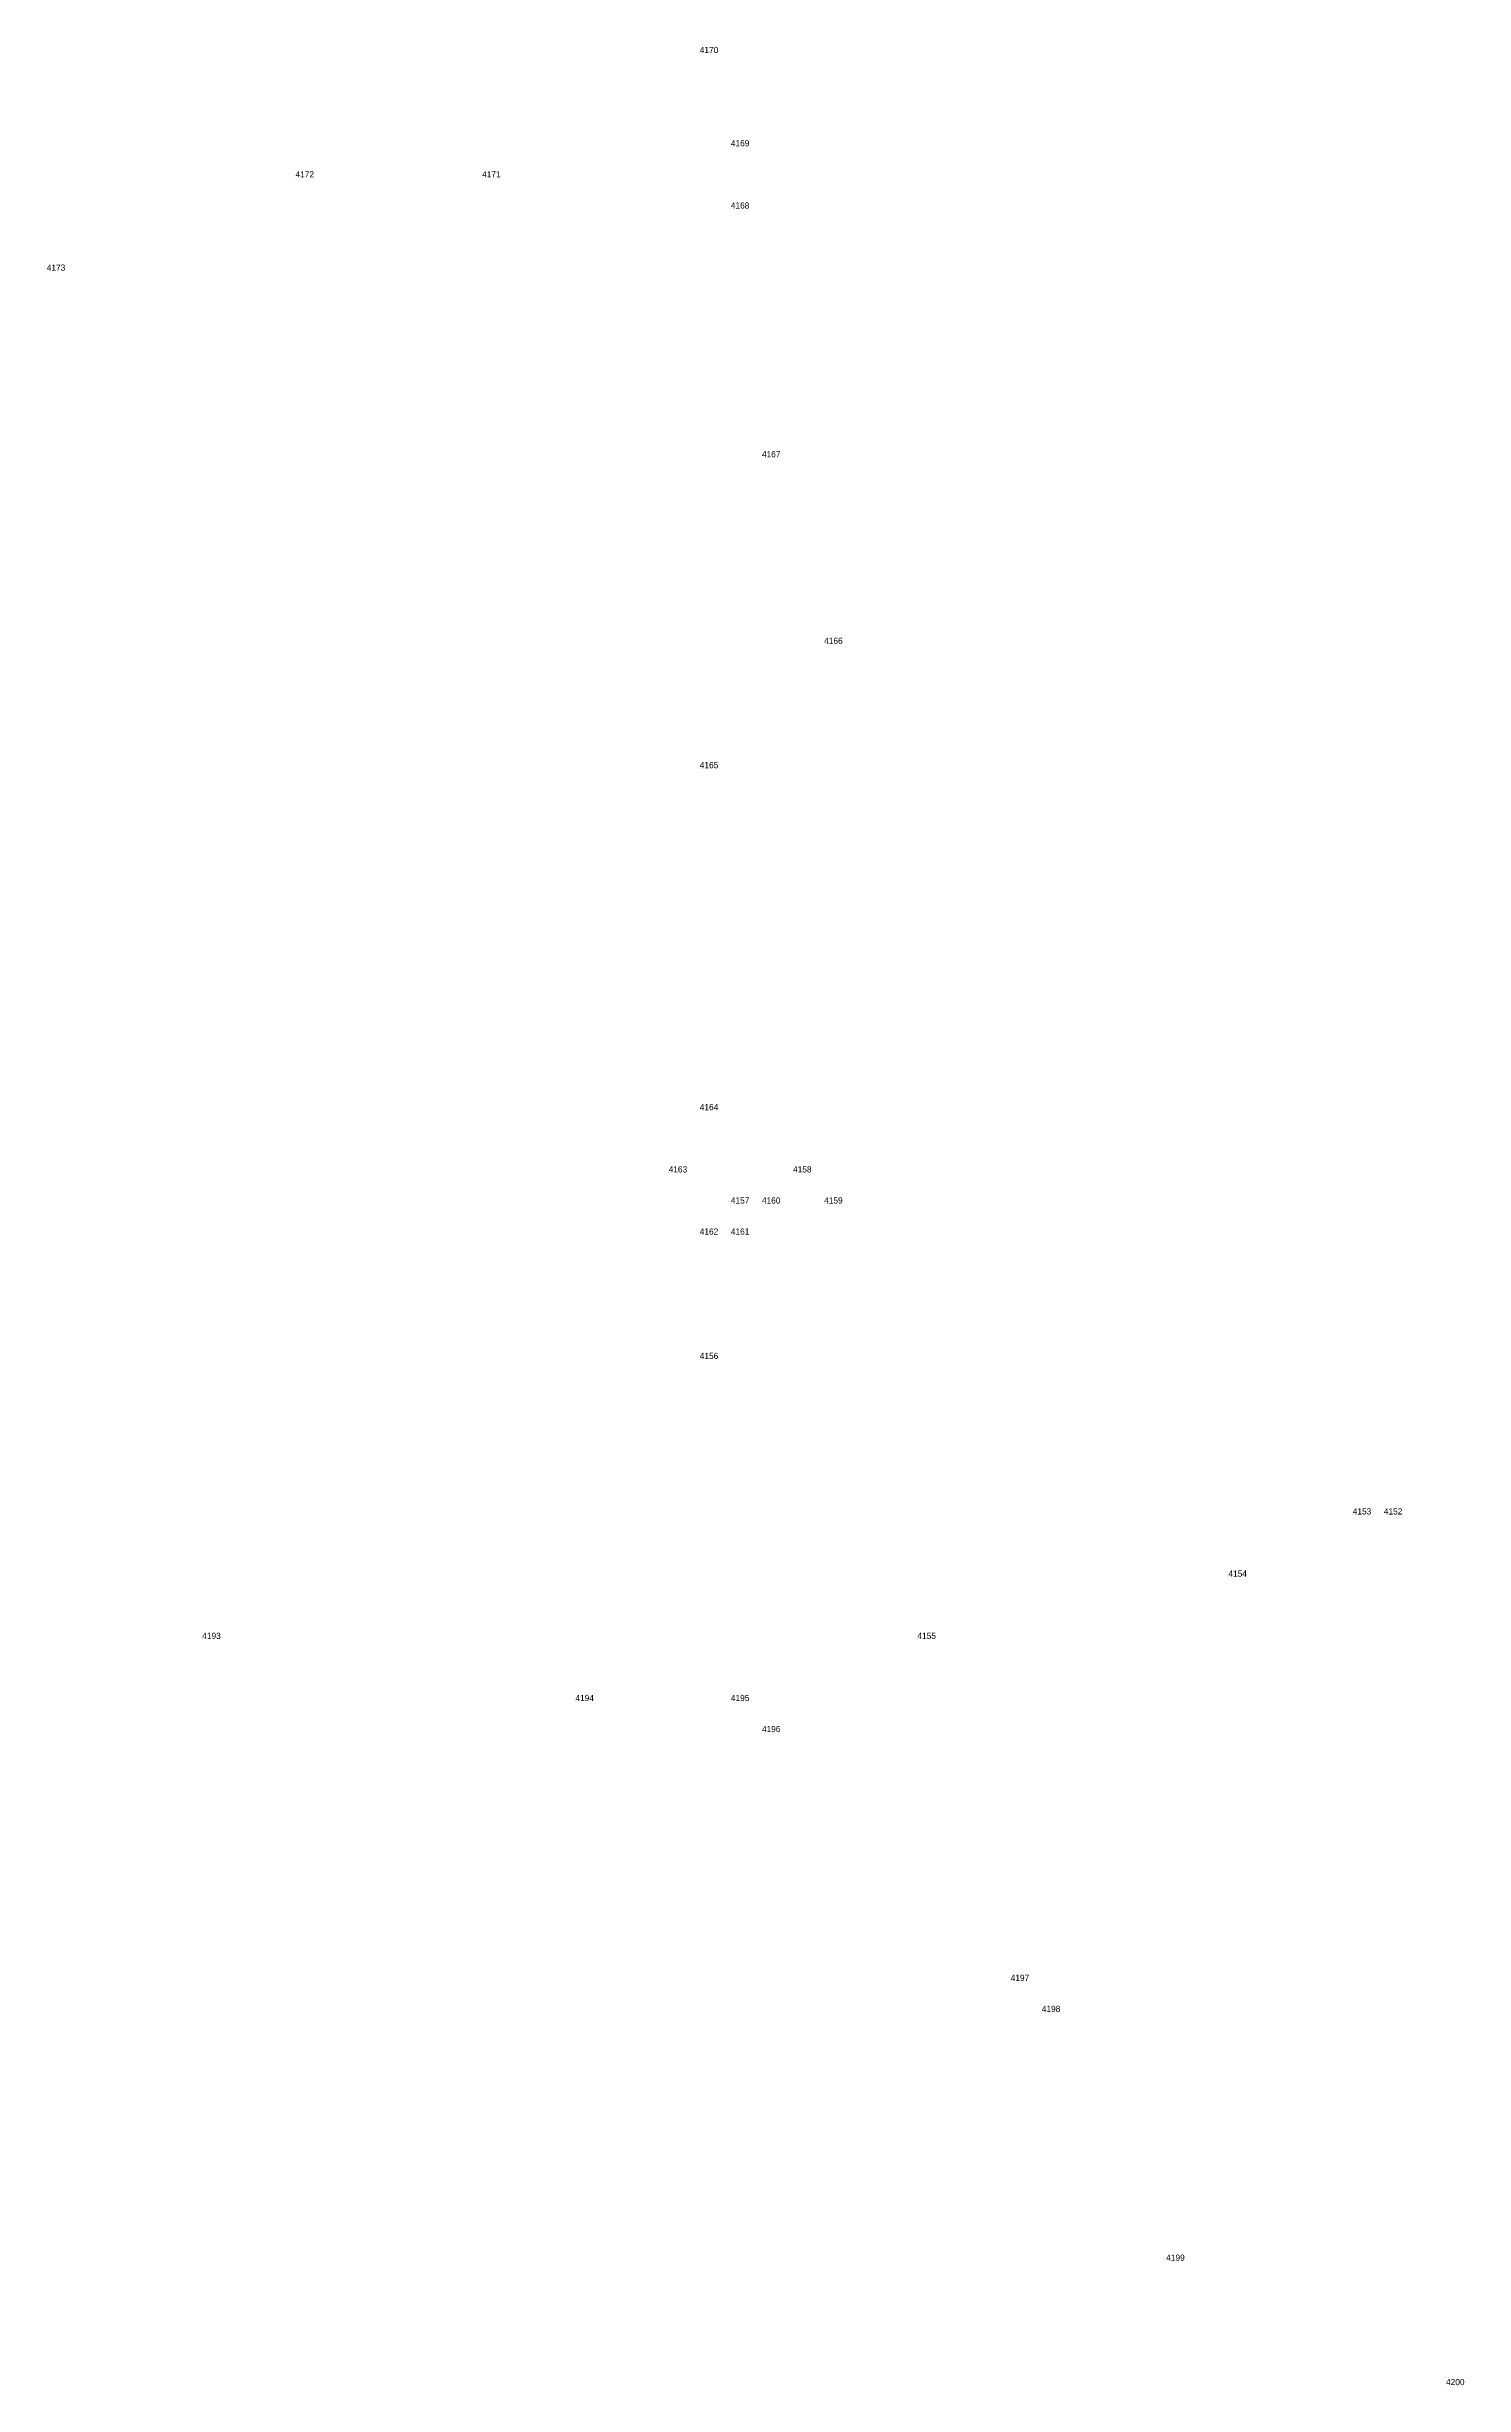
# Model space of a CAD drawing. Extents: x 535182 to 560328, y 1820963 to 1852759.
# Drawn here: x 536505 to 536550.6, y 1851971 to 1852046.2 of the extents above; entities that cross this region are included whole.
import ezdxf

# ---------------------------------------------------------------- set-up
doc = ezdxf.new("R2010")
doc.units = 0
doc.layers.add('Level 12', color=7, linetype='Continuous')
doc.layers.add('Level 7', color=7, linetype='Continuous')

msp = doc.modelspace()

# ---------------------------------------------------------------- texts
at = {"layer": 'Level 12'}
for s, p in [('4170', (536526, 1852046)), ('4169', (536527, 1852043)), ('4172', (536513, 1852042)), ('4171', (536519, 1852042)), ('4168', (536527, 1852041)), ('4173', (536505, 1852039)), ('4167', (536528, 1852033)), ('4166', (536530, 1852027)), ('4165', (536526, 1852023)), ('4164', (536526, 1852012)), ('4163', (536525, 1852010)), ('4158', (536529, 1852010)), ('4157', (536527, 1852009)), ('4160', (536528, 1852009)), ('4159', (536530, 1852009)), ('4162', (536526, 1852008)), ('4161', (536527, 1852008)), ('4156', (536526, 1852004)), ('4153', (536547, 1851999)), ('4152', (536548, 1851999)), ('4154', (536543, 1851997)), ('4193', (536510, 1851995)), ('4155', (536533, 1851995)), ('4194', (536522, 1851993)), ('4195', (536527, 1851993)), ('4196', (536528, 1851992)), ('4197', (536536, 1851984)), ('4198', (536537, 1851983)), ('4199', (536541, 1851975)), ('4200', (536550, 1851971))]:
    msp.add_text(s, height=0.2, dxfattribs=at).set_placement(p)

# ---------------------------------------------------------------- linework, layer by layer
at = {"layer": 'Level 7'}
for p, q in [((536526, 1852046), (536526, 1852046)), ((536527, 1852043), (536527, 1852043)), ((536513, 1852042), (536513, 1852042)), ((536519, 1852042), (536519, 1852042)), ((536527, 1852041), (536527, 1852041)), ((536505, 1852039), (536505, 1852039)), ((536528, 1852033), (536528, 1852033)), ((536530, 1852027), (536530, 1852027)), ((536526, 1852023), (536526, 1852023)), ((536526, 1852012), (536526, 1852012)), ((536525, 1852010), (536525, 1852010)), ((536529, 1852010), (536529, 1852010)), ((536527, 1852009), (536527, 1852009)), ((536528, 1852009), (536528, 1852009)), ((536530, 1852009), (536530, 1852009)), ((536526, 1852008), (536526, 1852008)), ((536527, 1852008), (536527, 1852008)), ((536526, 1852004), (536526, 1852004)), ((536547, 1851999), (536547, 1851999)), ((536548, 1851999), (536548, 1851999)), ((536543, 1851997), (536543, 1851997)), ((536510, 1851995), (536510, 1851995)), ((536533, 1851995), (536533, 1851995)), ((536522, 1851993), (536522, 1851993)), ((536527, 1851993), (536527, 1851993)), ((536528, 1851992), (536528, 1851992)), ((536536, 1851984), (536536, 1851984)), ((536537, 1851983), (536537, 1851983)), ((536541, 1851975), (536541, 1851975)), ((536550, 1851971), (536550, 1851971))]:
    msp.add_line(p, q, dxfattribs=at)

msp.set_redraw_order([(e.dxf.handle, doc.entitydb.next_handle()) for e in msp.query("TEXT MTEXT ATTDEF DIMENSION ARC_DIMENSION")])  # texts and dimensions are drawn at this point

doc.saveas('drawing.dxf')
